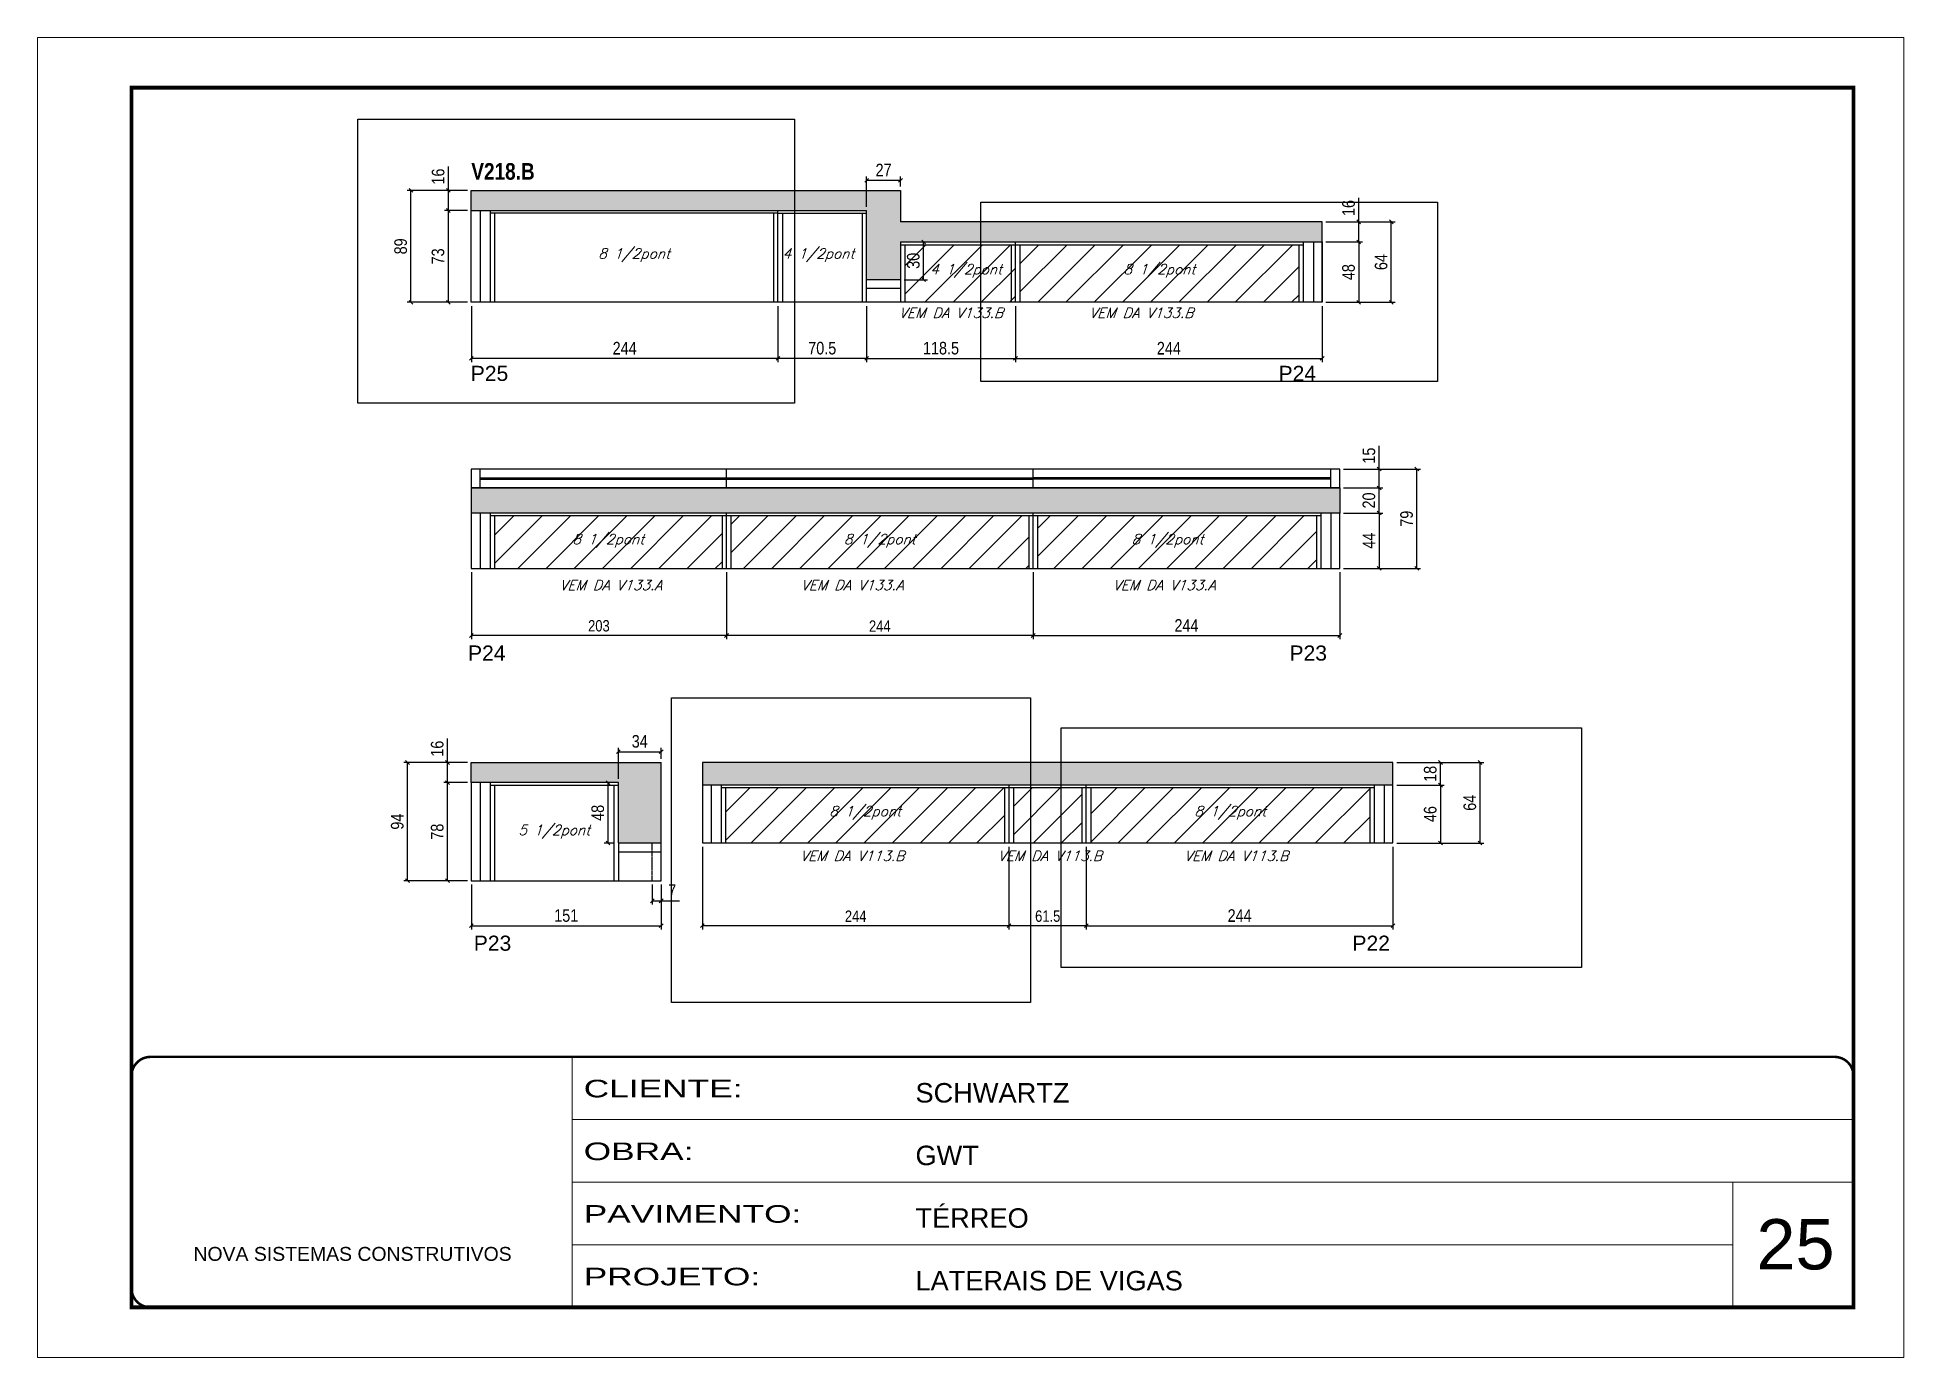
# Model space of a CAD drawing. Extents: x 2603 to 22413, y 1253 to 30260.
# Drawn here: x 2603 to 4088, y 21928 to 22978 of the extents above; entities that cross this region are included whole.
import ezdxf

# ---------------------------------------------------------------- set-up
doc = ezdxf.new("R2010")
doc.units = 0
for name, pattern in [('CONTINUO', [0]), ('DASHED', [0.75, 0.5, -0.25]), ('HIDDEN', [0.375, 0.25, -0.125])]:
    doc.linetypes.add(name, pattern=pattern)
for name, color, linetype in [('5', 5, 'Continuous'), ('COTA', 241, 'Continuous'), ('NOMENCLATURA', 7, 'Continuous'), ('Painéis', 200, 'Continuous'), ('SARR_2.2x7', 40, 'Continuous'), ('SARR_3.5x7', 81, 'Continuous'), ('texto', 7, 'Continuous')]:
    doc.layers.add(name, color=color, linetype=linetype)
for name, color, linetype, lineweight in [('CARIMBO', 255, 'Continuous', 9), ('Folhas', 255, 'Continuous', 9), ('Hachura', 251, 'Continuous', 9), ('SARRAFO DE PRESSAO', 251, 'DASHED', 9)]:
    doc.layers.add(name, color=color, linetype=linetype, lineweight=lineweight)
doc.styles.add('ARIAL', font='arial.ttf')
doc.styles.add('COTA TECNICA', font='techl___.ttf', dxfattribs={"height": 10})
doc.styles.add('COTA TECNICA-50', font='techl___.ttf', dxfattribs={"height": 9})
doc.styles.add('Romans', font='romans.shx')
doc.styles.get("Standard").update_dxf_attribs({"font": 'arial.ttf'})
doc.styles.add('TECNICA', font='techb___.ttf', dxfattribs={"height": 10})
doc.styles.add('Tecnologia', font='')
doc.styles.get('Tecnologia').set_extended_font_data('Forgotten Futurist')
doc.dimstyles.new('COTA PAINEL-50', dxfattribs={"dimtxt": 9, "dimasz": 3, "dimexe": 3, "dimexo": 3, "dimgap": 3, "dimtad": 1, "dimdec": 1, "dimzin": 12, "dimdsep": 46, "dimtxsty": 'COTA TECNICA-50', "dimblk1": 'OBLIQUE', "dimblk2": 'OBLIQUE', "dimsah": 1, "dimcen": 0.9, "dimclrd": 4, "dimclre": 4, "dimclrt": 240, "dimadec": 1, "dimazin": 3, "dimtfac": 1, "dimtdec": 1, "dimtmove": 0, "dimatfit": 3, "dimfxl": 1, "dimtolj": 1, "dimtzin": 12, "dimarcsym": 0})
doc.dimstyles.new('PAINEL', dxfattribs={"dimtxt": 10, "dimasz": 3, "dimexe": 3, "dimexo": 3, "dimgap": 3, "dimtad": 1, "dimdec": 1, "dimzin": 12, "dimdsep": 46, "dimtxsty": 'COTA TECNICA', "dimblk1": 'OBLIQUE', "dimblk2": 'OBLIQUE', "dimsah": 1, "dimcen": 0.9, "dimclrd": 4, "dimclre": 4, "dimclrt": 240, "dimadec": 1, "dimazin": 3, "dimtfac": 1, "dimtdec": 1, "dimtmove": 0, "dimatfit": 3, "dimfxl": 1, "dimtolj": 1, "dimtzin": 12, "dimarcsym": 0})
pattern_1 = [(45, (-126418.031, -5371.03), (-11.2253202, 11.2253202), [])]

msp = doc.modelspace()

# ---------------------------------------------------------------- texts
at = {"layer": '5', "linetype": 'Continuous'}
for s, rotation, p in [('P25', 0.00004, (2947.84, 22704.49)), ('P24', 0.00004, (3590.61, 22704.49)), ('P24', 359.99996, (2945.68, 22482.08)), ('P23', 359.99996, (3599.28, 22482.08)), ('P23', 359.99996, (2950.24, 22251.34)), ('P22', 359.99996, (3649.35, 22251.34))]:
    msp.add_text(s, height=12, rotation=rotation, dxfattribs=at).set_placement(p)
at = {"layer": 'CARIMBO', "style": 'ARIAL'}
msp.add_text('25', height=40, dxfattribs=at).set_placement((3970.83, 21997.87))
at = {"layer": 'NOMENCLATURA', "style": 'TECNICA'}
msp.add_text('V218.B', height=13.2, dxfattribs=at).set_placement((2948.28, 22864.52))
at = {"layer": 'texto', "color": 2, "char_height": 8, "attachment_point": 5, "style": 'Romans'}
for s, insert in [('{\\Q19;\\C256;8 1/2pont}', (3077.78, 22804.5)), ('{\\Q19;\\C256;4 1/2pont}', (3224.53, 22804.5)), ('{\\Q19;\\C256;4 1/2pont}', (3342.03, 22792)), ('{\\Q19;\\C256;8 1/2pont}', (3495.78, 22792)), ('{\\Q19;\\C256;VEM DA V133.B}', (3329.98, 22758.6)), ('{\\Q19;\\C256;VEM DA V133.B}', (3481.38, 22758.6)), ('{\\Q19;\\C256;8 1/2pont}', (3057.28, 22577.38)), ('{\\Q19;\\C256;8 1/2pont}', (3273.28, 22577.38)), ('{\\Q19;\\C256;8 1/2pont}', (3502.28, 22577.38)), ('{\\Q19;\\C256;VEM DA V133.A}', (3059.28, 22542.16)), ('{\\Q19;\\C256;VEM DA V133.A}', (3251.38, 22542.16)), ('{\\Q19;\\C256;VEM DA V133.A}', (3499.59, 22542.16)), ('{\\Q19;\\C256;8 1/2pont}', (3261.62, 22361.03)), ('{\\Q19;\\C256;8 1/2pont}', (3552.12, 22361.03)), ('{\\Q19;\\C256;5 1/2pont}', (3014.28, 22346.03)), ('{\\Q19;\\C256;VEM DA V113.B}', (3251.38, 22326.74)), ('{\\Q19;\\C256;VEM DA V113.B}', (3408.63, 22326.74)), ('{\\Q19;\\C256;VEM DA V113.B}', (3556.88, 22326.74))]:
    msp.add_mtext(s, dxfattribs=dict(at, insert=insert))

# ---------------------------------------------------------------- blocks, each defined once
blk = doc.blocks.new('9999999999')
at = {"color": 30, "linetype": 'CONTINUO'}
for p, q in [((98564.6, 34230.2), (98564.6, 34429.4)), ((98564.6, 34379.6), (99584, 34379.6)), ((98564.6, 34329.8), (99488, 34329.8)), ((99584, 34329.8), (99488, 34329.8)), ((99488, 34329.8), (99488, 34230.2)), ((98564.6, 34280), (99488, 34280))]:
    blk.add_line(p, q, dxfattribs=at)
at = {"color": 30, "linetype": 'CONTINUO', "const_width": 2}
blk.add_lwpolyline([(99584, 34230.2), (99584, 34414.4, 0.414214), (99569, 34429.4), (98229, 34429.4, 0.414214), (98214, 34414.4), (98214, 34245.2, 0.414214), (98229, 34230.2), (99584, 34230.2)], format="xyb", dxfattribs=at)
at = {"layer": 'Folhas'}
blk.add_lwpolyline([(98139, 34190.2), (99624, 34190.2), (99624, 35240.2), (98139, 35240.2)], close=True, dxfattribs=at)
at = {"layer": 'Folhas', "color": 30, "const_width": 3}
blk.add_lwpolyline([(98214, 34230.2), (99584, 34230.2), (99584, 35200.2), (98214, 35200.2)], close=True, dxfattribs=at)
at = {"color": 7, "linetype": 'Continuous', "ltscale": 5, "style": 'ARIAL'}
for s, height, p in [('SCHWARTZ', 15.48, (98837.7, 34393.1)), ('GWT', 15.48, (98837.7, 34343.3)), ('TÉRREO', 15.48, (98837.7, 34293.5)), ('NOVA SISTEMAS CONSTRUTIVOS', 11.059, (98263.2, 34267.2)), ('LATERAIS DE VIGAS', 15.483, (98837.7, 34243.7))]:
    blk.add_text(s, height=height, dxfattribs=at).set_placement(p)
at = {"layer": 'Folhas', "color": 7, "style": 'Tecnologia', "width": 1.5}
for s, p in [('CLIENTE:', (98573.7, 34397.2)), ('OBRA:', (98573.7, 34347.3)), ('PAVIMENTO:', (98573.7, 34297.5)), ('PROJETO:', (98573.7, 34247.7))]:
    blk.add_text(s, height=14, dxfattribs=at).set_placement(p)
blk = doc.blocks.new('_Oblique')
at = {"color": 0, "linetype": 'ByBlock', "lineweight": -2}
blk.add_line((-0.5, -0.5), (0.5, 0.5), dxfattribs=at)
blk = doc.blocks.new('*D2650')
at = {"layer": 'COTA', "color": 4, "linetype": 'ByBlock', "lineweight": -2, "transparency": 16777216}
for p, q in [((3262.8, 22764), (3262.8, 22719.4)), ((3381.3, 22764), (3381.3, 22719.4)), ((3262.8, 22722.4), (3381.3, 22722.4))]:
    blk.add_line(p, q, dxfattribs=at)
at = {"layer": 'Defpoints', "color": 0, "linetype": 'ByBlock', "transparency": 16777216}
for p in [(3262.8, 22767), (3381.3, 22767), (3381.3, 22722.4)]:
    blk.add_point(p, dxfattribs=at)
at = {"layer": 'COTA', "color": 4, "linetype": 'ByBlock', "lineweight": -2, "transparency": 16777216, "xscale": 3, "yscale": 3, "zscale": 3, "rotation": 180}
blk.add_blockref('_Oblique', (3262.8, 22722.4), dxfattribs=at)
at = {"layer": 'COTA', "color": 4, "linetype": 'ByBlock', "lineweight": -2, "transparency": 16777216, "xscale": 3, "yscale": 3, "zscale": 3}
blk.add_blockref('_Oblique', (3381.3, 22722.4), dxfattribs=at)
at = {"layer": 'COTA', "color": 240, "linetype": 'ByBlock', "transparency": 16777216, "insert": (3322, 22730.5), "char_height": 10, "attachment_point": 5, "style": 'COTA TECNICA'}
blk.add_mtext('\\A1;118.5', dxfattribs=at)
blk = doc.blocks.new('*D2651')
at = {"layer": 'COTA', "color": 4, "linetype": 'ByBlock', "lineweight": -2, "transparency": 16777216}
for p, q in [((3381.3, 22764), (3381.3, 22719.4)), ((3625.3, 22764), (3625.3, 22719.4)), ((3381.3, 22722.4), (3625.3, 22722.4))]:
    blk.add_line(p, q, dxfattribs=at)
at = {"layer": 'Defpoints', "color": 0, "linetype": 'ByBlock', "transparency": 16777216}
for p in [(3381.3, 22767), (3625.3, 22767), (3625.3, 22722.4)]:
    blk.add_point(p, dxfattribs=at)
at = {"layer": 'COTA', "color": 4, "linetype": 'ByBlock', "lineweight": -2, "transparency": 16777216, "xscale": 3, "yscale": 3, "zscale": 3, "rotation": 180}
blk.add_blockref('_Oblique', (3381.3, 22722.4), dxfattribs=at)
at = {"layer": 'COTA', "color": 4, "linetype": 'ByBlock', "lineweight": -2, "transparency": 16777216, "xscale": 3, "yscale": 3, "zscale": 3}
blk.add_blockref('_Oblique', (3625.3, 22722.4), dxfattribs=at)
at = {"layer": 'COTA', "color": 240, "linetype": 'ByBlock', "transparency": 16777216, "insert": (3503.3, 22730.5), "char_height": 10, "attachment_point": 5, "style": 'COTA TECNICA'}
blk.add_mtext('\\A1;244', dxfattribs=at)
blk = doc.blocks.new('*D2652')
at = {"layer": 'COTA', "color": 4, "linetype": 'ByBlock', "lineweight": -2, "transparency": 16777216}
for p, q in [((3628.3, 22815), (3657.4, 22815)), ((3654.4, 22815), (3654.4, 22767)), ((3628.3, 22767), (3657.4, 22767))]:
    blk.add_line(p, q, dxfattribs=at)
at = {"layer": 'Defpoints', "color": 0, "linetype": 'ByBlock', "transparency": 16777216}
for p in [(3625.3, 22815), (3625.3, 22767), (3654.4, 22767)]:
    blk.add_point(p, dxfattribs=at)
at = {"layer": 'COTA', "color": 4, "linetype": 'ByBlock', "lineweight": -2, "transparency": 16777216, "xscale": 3, "yscale": 3, "zscale": 3}
for p, rotation in [((3654.4, 22815), 90), ((3654.4, 22767), 270)]:
    blk.add_blockref('_Oblique', p, dxfattribs=dict(at, rotation=rotation))
at = {"layer": 'COTA', "color": 240, "linetype": 'ByBlock', "transparency": 16777216, "insert": (3646.3, 22791), "char_height": 10, "attachment_point": 5, "rotation": 90, "style": 'COTA TECNICA'}
blk.add_mtext('\\A1;48', dxfattribs=at)
blk = doc.blocks.new('*D2653')
at = {"layer": 'COTA', "color": 4, "linetype": 'ByBlock', "lineweight": -2, "transparency": 16777216}
for p, q in [((3654.4, 22831), (3654.4, 22850)), ((3628.3, 22831), (3657.4, 22831)), ((3654.4, 22815), (3654.4, 22831)), ((3628.3, 22815), (3657.4, 22815))]:
    blk.add_line(p, q, dxfattribs=at)
at = {"layer": 'Defpoints', "color": 0, "linetype": 'ByBlock', "transparency": 16777216}
for p in [(3625.3, 22831), (3654.4, 22831), (3625.3, 22815)]:
    blk.add_point(p, dxfattribs=at)
at = {"layer": 'COTA', "color": 4, "linetype": 'ByBlock', "lineweight": -2, "transparency": 16777216, "xscale": 3, "yscale": 3, "zscale": 3}
for p, rotation in [((3654.4, 22831), 90), ((3654.4, 22815), 270)]:
    blk.add_blockref('_Oblique', p, dxfattribs=dict(at, rotation=rotation))
at = {"layer": 'COTA', "color": 240, "linetype": 'ByBlock', "transparency": 16777216, "insert": (3646.3, 22842), "char_height": 10, "attachment_point": 5, "rotation": 90, "style": 'COTA TECNICA'}
blk.add_mtext('\\A1;16', dxfattribs=at)
blk = doc.blocks.new('*D2654')
at = {"layer": 'COTA', "color": 4, "linetype": 'ByBlock', "lineweight": -2, "transparency": 16777216}
for p, q in [((3628.3, 22831), (3683.3, 22831)), ((3680.3, 22767), (3680.3, 22831)), ((3628.3, 22767), (3683.3, 22767))]:
    blk.add_line(p, q, dxfattribs=at)
at = {"layer": 'Defpoints', "color": 0, "linetype": 'ByBlock', "transparency": 16777216}
for p in [(3625.3, 22831), (3680.3, 22831), (3625.3, 22767)]:
    blk.add_point(p, dxfattribs=at)
at = {"layer": 'COTA', "color": 4, "linetype": 'ByBlock', "lineweight": -2, "transparency": 16777216, "xscale": 3, "yscale": 3, "zscale": 3}
for p, rotation in [((3680.3, 22831), 90), ((3680.3, 22767), 270)]:
    blk.add_blockref('_Oblique', p, dxfattribs=dict(at, rotation=rotation))
at = {"layer": 'COTA', "color": 240, "linetype": 'ByBlock', "transparency": 16777216, "insert": (3672.2, 22799), "char_height": 10, "attachment_point": 5, "rotation": 90, "style": 'COTA TECNICA'}
blk.add_mtext('\\A1;64', dxfattribs=at)
blk = doc.blocks.new('*D2655')
at = {"layer": 'COTA', "color": 4, "linetype": 'ByBlock', "lineweight": -2, "transparency": 16777216}
for p, q in [((3192.3, 22764), (3192.3, 22719.4)), ((3262.8, 22764), (3262.8, 22719.4)), ((3262.8, 22722.4), (3192.3, 22722.4))]:
    blk.add_line(p, q, dxfattribs=at)
at = {"layer": 'Defpoints', "color": 0, "linetype": 'ByBlock', "transparency": 16777216}
for p in [(3192.3, 22767), (3262.8, 22767), (3192.3, 22722.4)]:
    blk.add_point(p, dxfattribs=at)
at = {"layer": 'COTA', "color": 4, "linetype": 'ByBlock', "lineweight": -2, "transparency": 16777216, "xscale": 3, "yscale": 3, "zscale": 3, "rotation": 180}
blk.add_blockref('_Oblique', (3192.3, 22722.4), dxfattribs=at)
at = {"layer": 'COTA', "color": 4, "linetype": 'ByBlock', "lineweight": -2, "transparency": 16777216, "xscale": 3, "yscale": 3, "zscale": 3}
blk.add_blockref('_Oblique', (3262.8, 22722.4), dxfattribs=at)
at = {"layer": 'COTA', "color": 240, "linetype": 'ByBlock', "transparency": 16777216, "insert": (3227.5, 22730.5), "char_height": 10, "attachment_point": 5, "style": 'COTA TECNICA'}
blk.add_mtext('\\A1;70.5', dxfattribs=at)
blk = doc.blocks.new('*D2656')
at = {"layer": 'COTA', "color": 4, "linetype": 'ByBlock', "lineweight": -2, "transparency": 16777216}
for p, q in [((2948.3, 22764), (2948.3, 22719.4)), ((3192.3, 22764), (3192.3, 22719.4)), ((3192.3, 22722.4), (2948.3, 22722.4))]:
    blk.add_line(p, q, dxfattribs=at)
at = {"layer": 'Defpoints', "color": 0, "linetype": 'ByBlock', "transparency": 16777216}
for p in [(2948.3, 22767), (3192.3, 22767), (2948.3, 22722.4)]:
    blk.add_point(p, dxfattribs=at)
at = {"layer": 'COTA', "color": 4, "linetype": 'ByBlock', "lineweight": -2, "transparency": 16777216, "xscale": 3, "yscale": 3, "zscale": 3, "rotation": 180}
blk.add_blockref('_Oblique', (2948.3, 22722.4), dxfattribs=at)
at = {"layer": 'COTA', "color": 4, "linetype": 'ByBlock', "lineweight": -2, "transparency": 16777216, "xscale": 3, "yscale": 3, "zscale": 3}
blk.add_blockref('_Oblique', (3192.3, 22722.4), dxfattribs=at)
at = {"layer": 'COTA', "color": 240, "linetype": 'ByBlock', "transparency": 16777216, "insert": (3070.3, 22730.5), "char_height": 10, "attachment_point": 5, "style": 'COTA TECNICA'}
blk.add_mtext('\\A1;244', dxfattribs=at)
blk = doc.blocks.new('*D2657')
at = {"layer": 'COTA', "color": 4, "linetype": 'ByBlock', "lineweight": -2, "transparency": 16777216}
for p, q in [((2945.3, 22840), (2927, 22840)), ((2930, 22767), (2930, 22840)), ((2945.3, 22767), (2927, 22767))]:
    blk.add_line(p, q, dxfattribs=at)
at = {"layer": 'Defpoints', "color": 0, "linetype": 'ByBlock', "transparency": 16777216}
for p in [(2930, 22840), (2948.3, 22840), (2948.3, 22767)]:
    blk.add_point(p, dxfattribs=at)
at = {"layer": 'COTA', "color": 4, "linetype": 'ByBlock', "lineweight": -2, "transparency": 16777216, "xscale": 3, "yscale": 3, "zscale": 3}
for p, rotation in [((2930, 22840), 90), ((2930, 22767), 270)]:
    blk.add_blockref('_Oblique', p, dxfattribs=dict(at, rotation=rotation))
at = {"layer": 'COTA', "color": 240, "linetype": 'ByBlock', "transparency": 16777216, "insert": (2921.8, 22803.5), "char_height": 10, "attachment_point": 5, "rotation": 90, "style": 'COTA TECNICA'}
blk.add_mtext('\\A1;73', dxfattribs=at)
blk = doc.blocks.new('*D2658')
at = {"layer": 'COTA', "color": 4, "linetype": 'ByBlock', "lineweight": -2, "transparency": 16777216}
for p, q in [((2930, 22856), (2930, 22875)), ((2945.3, 22856), (2927, 22856)), ((2930, 22840), (2930, 22856)), ((2945.3, 22840), (2927, 22840))]:
    blk.add_line(p, q, dxfattribs=at)
at = {"layer": 'Defpoints', "color": 0, "linetype": 'ByBlock', "transparency": 16777216}
for p in [(2930, 22856), (2948.3, 22856), (2948.3, 22840)]:
    blk.add_point(p, dxfattribs=at)
at = {"layer": 'COTA', "color": 4, "linetype": 'ByBlock', "lineweight": -2, "transparency": 16777216, "xscale": 3, "yscale": 3, "zscale": 3}
for p, rotation in [((2930, 22856), 90), ((2930, 22840), 270)]:
    blk.add_blockref('_Oblique', p, dxfattribs=dict(at, rotation=rotation))
at = {"layer": 'COTA', "color": 240, "linetype": 'ByBlock', "transparency": 16777216, "insert": (2921.9, 22867), "char_height": 10, "attachment_point": 5, "rotation": 90, "style": 'COTA TECNICA'}
blk.add_mtext('\\A1;16', dxfattribs=at)
blk = doc.blocks.new('*D2659')
at = {"layer": 'COTA', "color": 4, "linetype": 'ByBlock', "lineweight": -2, "transparency": 16777216}
for p, q in [((2945.3, 22856), (2897.2, 22856)), ((2900.2, 22767), (2900.2, 22856)), ((2945.3, 22767), (2897.2, 22767))]:
    blk.add_line(p, q, dxfattribs=at)
at = {"layer": 'Defpoints', "color": 0, "linetype": 'ByBlock', "transparency": 16777216}
for p in [(2900.2, 22856), (2948.3, 22856), (2948.3, 22767)]:
    blk.add_point(p, dxfattribs=at)
at = {"layer": 'COTA', "color": 4, "linetype": 'ByBlock', "lineweight": -2, "transparency": 16777216, "xscale": 3, "yscale": 3, "zscale": 3}
for p, rotation in [((2900.2, 22856), 90), ((2900.2, 22767), 270)]:
    blk.add_blockref('_Oblique', p, dxfattribs=dict(at, rotation=rotation))
at = {"layer": 'COTA', "color": 240, "linetype": 'ByBlock', "transparency": 16777216, "insert": (2892.1, 22811.5), "char_height": 10, "attachment_point": 5, "rotation": 90, "style": 'COTA TECNICA'}
blk.add_mtext('\\A1;89', dxfattribs=at)
blk = doc.blocks.new('*D2660')
at = {"layer": 'COTA', "color": 4, "linetype": 'ByBlock', "lineweight": -2, "transparency": 16777216}
for p, q in [((3292.8, 22815), (3311.2, 22815)), ((3308.2, 22785), (3308.2, 22815)), ((3292.8, 22785), (3311.2, 22785))]:
    blk.add_line(p, q, dxfattribs=at)
at = {"layer": 'Defpoints', "color": 0, "linetype": 'ByBlock', "transparency": 16777216}
for p in [(3289.8, 22815), (3308.2, 22815), (3289.8, 22785)]:
    blk.add_point(p, dxfattribs=at)
at = {"layer": 'COTA', "color": 4, "linetype": 'ByBlock', "lineweight": -2, "transparency": 16777216, "xscale": 3, "yscale": 3, "zscale": 3}
for p, rotation in [((3308.2, 22815), 90), ((3308.2, 22785), 270)]:
    blk.add_blockref('_Oblique', p, dxfattribs=dict(at, rotation=rotation))
at = {"layer": 'COTA', "color": 240, "linetype": 'ByBlock', "transparency": 16777216, "insert": (3300, 22800), "char_height": 10, "attachment_point": 5, "rotation": 90, "style": 'COTA TECNICA'}
blk.add_mtext('\\A1;30', dxfattribs=at)
blk = doc.blocks.new('*D2661')
at = {"layer": 'COTA', "color": 4, "linetype": 'ByBlock', "lineweight": -2, "transparency": 16777216}
for p, q in [((3262.8, 22843), (3262.8, 22867.1)), ((3262.8, 22864.1), (3289.8, 22864.1)), ((3289.8, 22859), (3289.8, 22867.1))]:
    blk.add_line(p, q, dxfattribs=at)
at = {"layer": 'Defpoints', "color": 0, "linetype": 'ByBlock', "transparency": 16777216}
for p in [(3289.8, 22864.1), (3289.8, 22856), (3262.8, 22840)]:
    blk.add_point(p, dxfattribs=at)
at = {"layer": 'COTA', "color": 4, "linetype": 'ByBlock', "lineweight": -2, "transparency": 16777216, "xscale": 3, "yscale": 3, "zscale": 3, "rotation": 180}
blk.add_blockref('_Oblique', (3262.8, 22864.1), dxfattribs=at)
at = {"layer": 'COTA', "color": 4, "linetype": 'ByBlock', "lineweight": -2, "transparency": 16777216, "xscale": 3, "yscale": 3, "zscale": 3}
blk.add_blockref('_Oblique', (3289.8, 22864.1), dxfattribs=at)
at = {"layer": 'COTA', "color": 240, "linetype": 'ByBlock', "transparency": 16777216, "insert": (3276.3, 22872.2), "char_height": 10, "attachment_point": 5, "style": 'COTA TECNICA'}
blk.add_mtext('\\A1;27', dxfattribs=at)
blk = doc.blocks.new('*D480')
at = {"layer": 'COTA', "color": 4, "linetype": 'ByBlock', "lineweight": -2, "transparency": 16777216}
for p, q in [((3151.3, 22552.4), (3151.3, 22499)), ((3395.3, 22552.4), (3395.3, 22499)), ((3395.3, 22502), (3151.3, 22502))]:
    blk.add_line(p, q, dxfattribs=at)
at = {"layer": 'Defpoints', "color": 0, "linetype": 'ByBlock', "transparency": 16777216}
for p in [(3151.3, 22555.4), (3395.3, 22555.4), (3151.3, 22502)]:
    blk.add_point(p, dxfattribs=at)
at = {"layer": 'COTA', "color": 4, "linetype": 'ByBlock', "lineweight": -2, "transparency": 16777216, "xscale": 3, "yscale": 3, "zscale": 3, "rotation": 180}
blk.add_blockref('_Oblique', (3151.3, 22502), dxfattribs=at)
at = {"layer": 'COTA', "color": 4, "linetype": 'ByBlock', "lineweight": -2, "transparency": 16777216, "xscale": 3, "yscale": 3, "zscale": 3}
blk.add_blockref('_Oblique', (3395.3, 22502), dxfattribs=at)
at = {"layer": 'COTA', "color": 240, "linetype": 'ByBlock', "transparency": 16777216, "insert": (3273.3, 22509.5), "char_height": 9, "attachment_point": 5, "style": 'COTA TECNICA-50'}
blk.add_mtext('\\A1;244', dxfattribs=at)
blk = doc.blocks.new('*D2591')
at = {"layer": 'COTA', "color": 4, "linetype": 'ByBlock', "lineweight": -2, "transparency": 16777216}
for p, q in [((2948.3, 22552.4), (2948.3, 22499)), ((3151.3, 22552.4), (3151.3, 22499)), ((3151.3, 22502), (2948.3, 22502))]:
    blk.add_line(p, q, dxfattribs=at)
at = {"layer": 'Defpoints', "color": 0, "linetype": 'ByBlock', "transparency": 16777216}
for p in [(2948.3, 22555.4), (3151.3, 22555.4), (2948.3, 22502)]:
    blk.add_point(p, dxfattribs=at)
at = {"layer": 'COTA', "color": 4, "linetype": 'ByBlock', "lineweight": -2, "transparency": 16777216, "xscale": 3, "yscale": 3, "zscale": 3, "rotation": 180}
blk.add_blockref('_Oblique', (2948.3, 22502), dxfattribs=at)
at = {"layer": 'COTA', "color": 4, "linetype": 'ByBlock', "lineweight": -2, "transparency": 16777216, "xscale": 3, "yscale": 3, "zscale": 3}
blk.add_blockref('_Oblique', (3151.3, 22502), dxfattribs=at)
at = {"layer": 'COTA', "color": 240, "linetype": 'ByBlock', "transparency": 16777216, "insert": (3049.8, 22509.7), "char_height": 9, "attachment_point": 5, "style": 'COTA TECNICA-50'}
blk.add_mtext('\\A1;203', dxfattribs=at)
blk = doc.blocks.new('*D2592')
at = {"layer": 'COTA', "color": 4, "linetype": 'ByBlock', "lineweight": -2, "transparency": 16777216}
for p, q in [((3395.3, 22552.4), (3395.3, 22499)), ((3639.3, 22552.4), (3639.3, 22499)), ((3395.3, 22502), (3639.3, 22502))]:
    blk.add_line(p, q, dxfattribs=at)
at = {"layer": 'Defpoints', "color": 0, "linetype": 'ByBlock', "transparency": 16777216}
for p in [(3395.3, 22555.4), (3639.3, 22555.4), (3639.3, 22502)]:
    blk.add_point(p, dxfattribs=at)
at = {"layer": 'COTA', "color": 4, "linetype": 'ByBlock', "lineweight": -2, "transparency": 16777216, "xscale": 3, "yscale": 3, "zscale": 3, "rotation": 180}
blk.add_blockref('_Oblique', (3395.3, 22502), dxfattribs=at)
at = {"layer": 'COTA', "color": 4, "linetype": 'ByBlock', "lineweight": -2, "transparency": 16777216, "xscale": 3, "yscale": 3, "zscale": 3}
blk.add_blockref('_Oblique', (3639.3, 22502), dxfattribs=at)
at = {"layer": 'COTA', "color": 240, "linetype": 'ByBlock', "transparency": 16777216, "insert": (3517.3, 22510), "char_height": 10, "attachment_point": 5, "style": 'COTA TECNICA'}
blk.add_mtext('\\A1;244', dxfattribs=at)
blk = doc.blocks.new('*D2593')
at = {"layer": 'COTA', "color": 4, "linetype": 'ByBlock', "lineweight": -2, "transparency": 16777216}
for p, q in [((3642.3, 22599.4), (3673.6, 22599.4)), ((3670.6, 22599.4), (3670.6, 22555.4)), ((3642.3, 22555.4), (3673.6, 22555.4))]:
    blk.add_line(p, q, dxfattribs=at)
at = {"layer": 'Defpoints', "color": 0, "linetype": 'ByBlock', "transparency": 16777216}
for p in [(3639.3, 22599.4), (3639.3, 22555.4), (3670.6, 22555.4)]:
    blk.add_point(p, dxfattribs=at)
at = {"layer": 'COTA', "color": 4, "linetype": 'ByBlock', "lineweight": -2, "transparency": 16777216, "xscale": 3, "yscale": 3, "zscale": 3}
for p, rotation in [((3670.6, 22599.4), 90), ((3670.6, 22555.4), 270)]:
    blk.add_blockref('_Oblique', p, dxfattribs=dict(at, rotation=rotation))
at = {"layer": 'COTA', "color": 240, "linetype": 'ByBlock', "transparency": 16777216, "insert": (3662.5, 22577.4), "char_height": 10, "attachment_point": 5, "rotation": 90, "style": 'COTA TECNICA'}
blk.add_mtext('\\A1;44', dxfattribs=at)
blk = doc.blocks.new('*D2594')
at = {"layer": 'COTA', "color": 4, "linetype": 'ByBlock', "lineweight": -2, "transparency": 16777216}
for p, q in [((3642.3, 22619.4), (3673.6, 22619.4)), ((3670.6, 22599.4), (3670.6, 22619.4)), ((3642.3, 22599.4), (3673.6, 22599.4))]:
    blk.add_line(p, q, dxfattribs=at)
at = {"layer": 'Defpoints', "color": 0, "linetype": 'ByBlock', "transparency": 16777216}
for p in [(3639.3, 22619.4), (3670.6, 22619.4), (3639.3, 22599.4)]:
    blk.add_point(p, dxfattribs=at)
at = {"layer": 'COTA', "color": 4, "linetype": 'ByBlock', "lineweight": -2, "transparency": 16777216, "xscale": 3, "yscale": 3, "zscale": 3}
for p, rotation in [((3670.6, 22619.4), 90), ((3670.6, 22599.4), 270)]:
    blk.add_blockref('_Oblique', p, dxfattribs=dict(at, rotation=rotation))
at = {"layer": 'COTA', "color": 240, "linetype": 'ByBlock', "transparency": 16777216, "insert": (3662.5, 22609.4), "char_height": 10, "attachment_point": 5, "rotation": 90, "style": 'COTA TECNICA'}
blk.add_mtext('\\A1;20', dxfattribs=at)
blk = doc.blocks.new('*D2595')
at = {"layer": 'COTA', "color": 4, "linetype": 'ByBlock', "lineweight": -2, "transparency": 16777216}
for p, q in [((3642.3, 22634.4), (3703.6, 22634.4)), ((3700.6, 22555.4), (3700.6, 22634.4)), ((3642.3, 22555.4), (3703.6, 22555.4))]:
    blk.add_line(p, q, dxfattribs=at)
at = {"layer": 'Defpoints', "color": 0, "linetype": 'ByBlock', "transparency": 16777216}
for p in [(3639.3, 22634.4), (3700.6, 22634.4), (3639.3, 22555.4)]:
    blk.add_point(p, dxfattribs=at)
at = {"layer": 'COTA', "color": 4, "linetype": 'ByBlock', "lineweight": -2, "transparency": 16777216, "xscale": 3, "yscale": 3, "zscale": 3}
for p, rotation in [((3700.6, 22634.4), 90), ((3700.6, 22555.4), 270)]:
    blk.add_blockref('_Oblique', p, dxfattribs=dict(at, rotation=rotation))
at = {"layer": 'COTA', "color": 240, "linetype": 'ByBlock', "transparency": 16777216, "insert": (3692.5, 22594.9), "char_height": 10, "attachment_point": 5, "rotation": 90, "style": 'COTA TECNICA'}
blk.add_mtext('\\A1;79', dxfattribs=at)
blk = doc.blocks.new('*D2596')
at = {"layer": 'COTA', "color": 4, "linetype": 'ByBlock', "lineweight": -2, "transparency": 16777216}
for p, q in [((3670.6, 22634.4), (3670.6, 22652.8)), ((3642.3, 22634.4), (3673.6, 22634.4)), ((3670.6, 22619.4), (3670.6, 22634.4)), ((3642.3, 22619.4), (3673.6, 22619.4))]:
    blk.add_line(p, q, dxfattribs=at)
at = {"layer": 'Defpoints', "color": 0, "linetype": 'ByBlock', "transparency": 16777216}
for p in [(3639.3, 22634.4), (3670.6, 22634.4), (3639.3, 22619.4)]:
    blk.add_point(p, dxfattribs=at)
at = {"layer": 'COTA', "color": 4, "linetype": 'ByBlock', "lineweight": -2, "transparency": 16777216, "xscale": 3, "yscale": 3, "zscale": 3}
for p, rotation in [((3670.6, 22634.4), 90), ((3670.6, 22619.4), 270)]:
    blk.add_blockref('_Oblique', p, dxfattribs=dict(at, rotation=rotation))
at = {"layer": 'COTA', "color": 240, "linetype": 'ByBlock', "transparency": 16777216, "insert": (3662.5, 22645.1), "char_height": 10, "attachment_point": 5, "rotation": 90, "style": 'COTA TECNICA'}
blk.add_mtext('\\A1;15', dxfattribs=at)
blk = doc.blocks.new('*D2597')
at = {"layer": 'COTA', "color": 4, "linetype": 'ByBlock', "lineweight": -2, "transparency": 16777216}
for p, q in [((2948.3, 22304), (2948.3, 22268.2)), ((3099.3, 22304), (3099.3, 22268.2)), ((2948.3, 22271.2), (3099.3, 22271.2))]:
    blk.add_line(p, q, dxfattribs=at)
at = {"layer": 'Defpoints', "color": 0, "linetype": 'ByBlock', "transparency": 16777216}
for p in [(2948.3, 22307), (3099.3, 22307), (3099.3, 22271.2)]:
    blk.add_point(p, dxfattribs=at)
at = {"layer": 'COTA', "color": 4, "linetype": 'ByBlock', "lineweight": -2, "transparency": 16777216, "xscale": 3, "yscale": 3, "zscale": 3, "rotation": 180}
blk.add_blockref('_Oblique', (2948.3, 22271.2), dxfattribs=at)
at = {"layer": 'COTA', "color": 4, "linetype": 'ByBlock', "lineweight": -2, "transparency": 16777216, "xscale": 3, "yscale": 3, "zscale": 3}
blk.add_blockref('_Oblique', (3099.3, 22271.2), dxfattribs=at)
at = {"layer": 'COTA', "color": 240, "linetype": 'ByBlock', "transparency": 16777216, "insert": (3023.8, 22279.3), "char_height": 10, "attachment_point": 5, "style": 'COTA TECNICA'}
blk.add_mtext('\\A1;151', dxfattribs=at)
blk = doc.blocks.new('*D2598')
at = {"layer": 'COTA', "color": 4, "linetype": 'ByBlock', "lineweight": -2, "transparency": 16777216}
for p, q in [((2945.3, 22401), (2894.5, 22401)), ((2897.5, 22307), (2897.5, 22401)), ((2945.3, 22307), (2894.5, 22307))]:
    blk.add_line(p, q, dxfattribs=at)
at = {"layer": 'Defpoints', "color": 0, "linetype": 'ByBlock', "transparency": 16777216}
for p in [(2897.5, 22401), (2948.3, 22401), (2948.3, 22307)]:
    blk.add_point(p, dxfattribs=at)
at = {"layer": 'COTA', "color": 4, "linetype": 'ByBlock', "lineweight": -2, "transparency": 16777216, "xscale": 3, "yscale": 3, "zscale": 3}
for p, rotation in [((2897.5, 22401), 90), ((2897.5, 22307), 270)]:
    blk.add_blockref('_Oblique', p, dxfattribs=dict(at, rotation=rotation))
at = {"layer": 'COTA', "color": 240, "linetype": 'ByBlock', "transparency": 16777216, "insert": (2889.4, 22354), "char_height": 10, "attachment_point": 5, "rotation": 90, "style": 'COTA TECNICA'}
blk.add_mtext('\\A1;94', dxfattribs=at)
blk = doc.blocks.new('*D2599')
at = {"layer": 'COTA', "color": 4, "linetype": 'ByBlock', "lineweight": -2, "transparency": 16777216}
for p, q in [((2945.3, 22385), (2926.3, 22385)), ((2929.3, 22307), (2929.3, 22385)), ((2945.3, 22307), (2926.3, 22307))]:
    blk.add_line(p, q, dxfattribs=at)
at = {"layer": 'Defpoints', "color": 0, "linetype": 'ByBlock', "transparency": 16777216}
for p in [(2929.3, 22385), (2948.3, 22385), (2948.3, 22307)]:
    blk.add_point(p, dxfattribs=at)
at = {"layer": 'COTA', "color": 4, "linetype": 'ByBlock', "lineweight": -2, "transparency": 16777216, "xscale": 3, "yscale": 3, "zscale": 3}
for p, rotation in [((2929.3, 22385), 90), ((2929.3, 22307), 270)]:
    blk.add_blockref('_Oblique', p, dxfattribs=dict(at, rotation=rotation))
at = {"layer": 'COTA', "color": 240, "linetype": 'ByBlock', "transparency": 16777216, "insert": (2921.2, 22346), "char_height": 10, "attachment_point": 5, "rotation": 90, "style": 'COTA TECNICA'}
blk.add_mtext('\\A1;78', dxfattribs=at)
blk = doc.blocks.new('*D2600')
at = {"layer": 'COTA', "color": 4, "linetype": 'ByBlock', "lineweight": -2, "transparency": 16777216}
for p, q in [((2929.3, 22401), (2929.3, 22420)), ((2945.3, 22401), (2926.3, 22401)), ((2929.3, 22385), (2929.3, 22401)), ((2945.3, 22385), (2926.3, 22385))]:
    blk.add_line(p, q, dxfattribs=at)
at = {"layer": 'Defpoints', "color": 0, "linetype": 'ByBlock', "transparency": 16777216}
for p in [(2929.3, 22401), (2948.3, 22401), (2948.3, 22385)]:
    blk.add_point(p, dxfattribs=at)
at = {"layer": 'COTA', "color": 4, "linetype": 'ByBlock', "lineweight": -2, "transparency": 16777216, "xscale": 3, "yscale": 3, "zscale": 3}
for p, rotation in [((2929.3, 22401), 90), ((2929.3, 22385), 270)]:
    blk.add_blockref('_Oblique', p, dxfattribs=dict(at, rotation=rotation))
at = {"layer": 'COTA', "color": 240, "linetype": 'ByBlock', "transparency": 16777216, "insert": (2921.2, 22412), "char_height": 10, "attachment_point": 5, "rotation": 90, "style": 'COTA TECNICA'}
blk.add_mtext('\\A1;16', dxfattribs=at)
blk = doc.blocks.new('*D481')
at = {"layer": 'COTA', "color": 4, "linetype": 'ByBlock', "lineweight": -2, "transparency": 16777216}
for p, q in [((3376.1, 22334), (3376.1, 22268.2)), ((3437.6, 22334), (3437.6, 22268.2)), ((3437.6, 22271.2), (3376.1, 22271.2))]:
    blk.add_line(p, q, dxfattribs=at)
at = {"layer": 'Defpoints', "color": 0, "linetype": 'ByBlock', "transparency": 16777216}
for p in [(3376.1, 22337), (3437.6, 22337), (3376.1, 22271.2)]:
    blk.add_point(p, dxfattribs=at)
at = {"layer": 'COTA', "color": 4, "linetype": 'ByBlock', "lineweight": -2, "transparency": 16777216, "xscale": 3, "yscale": 3, "zscale": 3, "rotation": 180}
blk.add_blockref('_Oblique', (3376.1, 22271.2), dxfattribs=at)
at = {"layer": 'COTA', "color": 4, "linetype": 'ByBlock', "lineweight": -2, "transparency": 16777216, "xscale": 3, "yscale": 3, "zscale": 3}
blk.add_blockref('_Oblique', (3437.6, 22271.2), dxfattribs=at)
at = {"layer": 'COTA', "color": 240, "linetype": 'ByBlock', "transparency": 16777216, "insert": (3406.9, 22278.8), "char_height": 9, "attachment_point": 5, "style": 'COTA TECNICA-50'}
blk.add_mtext('\\A1;61.5', dxfattribs=at)
blk = doc.blocks.new('*D2601')
at = {"layer": 'COTA', "color": 4, "linetype": 'ByBlock', "lineweight": -2, "transparency": 16777216}
for p, q in [((3132.1, 22334), (3132.1, 22268.2)), ((3376.1, 22334), (3376.1, 22268.2)), ((3376.1, 22271.2), (3132.1, 22271.2))]:
    blk.add_line(p, q, dxfattribs=at)
at = {"layer": 'Defpoints', "color": 0, "linetype": 'ByBlock', "transparency": 16777216}
for p in [(3132.1, 22337), (3376.1, 22337), (3132.1, 22271.2)]:
    blk.add_point(p, dxfattribs=at)
at = {"layer": 'COTA', "color": 4, "linetype": 'ByBlock', "lineweight": -2, "transparency": 16777216, "xscale": 3, "yscale": 3, "zscale": 3, "rotation": 180}
blk.add_blockref('_Oblique', (3132.1, 22271.2), dxfattribs=at)
at = {"layer": 'COTA', "color": 4, "linetype": 'ByBlock', "lineweight": -2, "transparency": 16777216, "xscale": 3, "yscale": 3, "zscale": 3}
blk.add_blockref('_Oblique', (3376.1, 22271.2), dxfattribs=at)
at = {"layer": 'COTA', "color": 240, "linetype": 'ByBlock', "transparency": 16777216, "insert": (3254.1, 22278.8), "char_height": 9, "attachment_point": 5, "style": 'COTA TECNICA-50'}
blk.add_mtext('\\A1;244', dxfattribs=at)
blk = doc.blocks.new('*D2602')
at = {"layer": 'COTA', "color": 4, "linetype": 'ByBlock', "lineweight": -2, "transparency": 16777216}
for p, q in [((3437.6, 22334), (3437.6, 22268.2)), ((3681.6, 22334), (3681.6, 22268.2)), ((3437.6, 22271.2), (3681.6, 22271.2))]:
    blk.add_line(p, q, dxfattribs=at)
at = {"layer": 'Defpoints', "color": 0, "linetype": 'ByBlock', "transparency": 16777216}
for p in [(3437.6, 22337), (3681.6, 22337), (3681.6, 22271.2)]:
    blk.add_point(p, dxfattribs=at)
at = {"layer": 'COTA', "color": 4, "linetype": 'ByBlock', "lineweight": -2, "transparency": 16777216, "xscale": 3, "yscale": 3, "zscale": 3, "rotation": 180}
blk.add_blockref('_Oblique', (3437.6, 22271.2), dxfattribs=at)
at = {"layer": 'COTA', "color": 4, "linetype": 'ByBlock', "lineweight": -2, "transparency": 16777216, "xscale": 3, "yscale": 3, "zscale": 3}
blk.add_blockref('_Oblique', (3681.6, 22271.2), dxfattribs=at)
at = {"layer": 'COTA', "color": 240, "linetype": 'ByBlock', "transparency": 16777216, "insert": (3559.6, 22279.3), "char_height": 10, "attachment_point": 5, "style": 'COTA TECNICA'}
blk.add_mtext('\\A1;244', dxfattribs=at)
blk = doc.blocks.new('*D2603')
at = {"layer": 'COTA', "color": 4, "linetype": 'ByBlock', "lineweight": -2, "transparency": 16777216}
for p, q in [((3684.6, 22383), (3722.4, 22383)), ((3719.4, 22383), (3719.4, 22337)), ((3684.6, 22337), (3722.4, 22337))]:
    blk.add_line(p, q, dxfattribs=at)
at = {"layer": 'Defpoints', "color": 0, "linetype": 'ByBlock', "transparency": 16777216}
for p in [(3681.6, 22383), (3681.6, 22337), (3719.4, 22337)]:
    blk.add_point(p, dxfattribs=at)
at = {"layer": 'COTA', "color": 4, "linetype": 'ByBlock', "lineweight": -2, "transparency": 16777216, "xscale": 3, "yscale": 3, "zscale": 3}
for p, rotation in [((3719.4, 22383), 90), ((3719.4, 22337), 270)]:
    blk.add_blockref('_Oblique', p, dxfattribs=dict(at, rotation=rotation))
at = {"layer": 'COTA', "color": 240, "linetype": 'ByBlock', "transparency": 16777216, "insert": (3711.3, 22360), "char_height": 10, "attachment_point": 5, "rotation": 90, "style": 'COTA TECNICA'}
blk.add_mtext('\\A1;46', dxfattribs=at)
blk = doc.blocks.new('*D2615')
at = {"layer": 'COTA', "color": 4, "linetype": 'ByBlock', "lineweight": -2, "transparency": 16777216}
for p, q in [((3684.6, 22401), (3722.4, 22401)), ((3719.4, 22383), (3719.4, 22401)), ((3684.6, 22383), (3722.4, 22383))]:
    blk.add_line(p, q, dxfattribs=at)
at = {"layer": 'Defpoints', "color": 0, "linetype": 'ByBlock', "transparency": 16777216}
for p in [(3681.6, 22401), (3719.4, 22401), (3681.6, 22383)]:
    blk.add_point(p, dxfattribs=at)
at = {"layer": 'COTA', "color": 4, "linetype": 'ByBlock', "lineweight": -2, "transparency": 16777216, "xscale": 3, "yscale": 3, "zscale": 3}
for p, rotation in [((3719.4, 22401), 90), ((3719.4, 22383), 270)]:
    blk.add_blockref('_Oblique', p, dxfattribs=dict(at, rotation=rotation))
at = {"layer": 'COTA', "color": 240, "linetype": 'ByBlock', "transparency": 16777216, "insert": (3711.3, 22392), "char_height": 10, "attachment_point": 5, "rotation": 90, "style": 'COTA TECNICA'}
blk.add_mtext('\\A1;18', dxfattribs=at)
blk = doc.blocks.new('*D2616')
at = {"layer": 'COTA', "color": 4, "linetype": 'ByBlock', "lineweight": -2, "transparency": 16777216}
for p, q in [((3684.6, 22401), (3753.9, 22401)), ((3750.9, 22337), (3750.9, 22401)), ((3684.6, 22337), (3753.9, 22337))]:
    blk.add_line(p, q, dxfattribs=at)
at = {"layer": 'Defpoints', "color": 0, "linetype": 'ByBlock', "transparency": 16777216}
for p in [(3681.6, 22401), (3750.9, 22401), (3681.6, 22337)]:
    blk.add_point(p, dxfattribs=at)
at = {"layer": 'COTA', "color": 4, "linetype": 'ByBlock', "lineweight": -2, "transparency": 16777216, "xscale": 3, "yscale": 3, "zscale": 3}
for p, rotation in [((3750.9, 22401), 90), ((3750.9, 22337), 270)]:
    blk.add_blockref('_Oblique', p, dxfattribs=dict(at, rotation=rotation))
at = {"layer": 'COTA', "color": 240, "linetype": 'ByBlock', "transparency": 16777216, "insert": (3742.8, 22369), "char_height": 10, "attachment_point": 5, "rotation": 90, "style": 'COTA TECNICA'}
blk.add_mtext('\\A1;64', dxfattribs=at)
blk = doc.blocks.new('*D2617')
at = {"layer": 'COTA', "color": 4, "linetype": 'ByBlock', "lineweight": -2, "transparency": 16777216}
for p, q in [((3065.3, 22388), (3065.3, 22412.6)), ((3065.3, 22409.6), (3099.3, 22409.6)), ((3099.3, 22404), (3099.3, 22412.6))]:
    blk.add_line(p, q, dxfattribs=at)
at = {"layer": 'Defpoints', "color": 0, "linetype": 'ByBlock', "transparency": 16777216}
for p in [(3099.3, 22409.6), (3099.3, 22401), (3065.3, 22385)]:
    blk.add_point(p, dxfattribs=at)
at = {"layer": 'COTA', "color": 4, "linetype": 'ByBlock', "lineweight": -2, "transparency": 16777216, "xscale": 3, "yscale": 3, "zscale": 3, "rotation": 180}
blk.add_blockref('_Oblique', (3065.3, 22409.6), dxfattribs=at)
at = {"layer": 'COTA', "color": 4, "linetype": 'ByBlock', "lineweight": -2, "transparency": 16777216, "xscale": 3, "yscale": 3, "zscale": 3}
blk.add_blockref('_Oblique', (3099.3, 22409.6), dxfattribs=at)
at = {"layer": 'COTA', "color": 240, "linetype": 'ByBlock', "transparency": 16777216, "insert": (3082.3, 22417.8), "char_height": 10, "attachment_point": 5, "style": 'COTA TECNICA'}
blk.add_mtext('\\A1;34', dxfattribs=at)
blk = doc.blocks.new('*D2618')
at = {"layer": 'COTA', "color": 4, "linetype": 'ByBlock', "lineweight": -2, "transparency": 16777216}
for p, q in [((3062.3, 22385), (3054, 22385)), ((3057, 22385), (3057, 22337)), ((3062.3, 22337), (3054, 22337))]:
    blk.add_line(p, q, dxfattribs=at)
at = {"layer": 'Defpoints', "color": 0, "linetype": 'ByBlock', "transparency": 16777216}
for p in [(3065.3, 22385), (3057, 22337), (3065.3, 22337)]:
    blk.add_point(p, dxfattribs=at)
at = {"layer": 'COTA', "color": 4, "linetype": 'ByBlock', "lineweight": -2, "transparency": 16777216, "xscale": 3, "yscale": 3, "zscale": 3}
for p, rotation in [((3057, 22385), 90), ((3057, 22337), 270)]:
    blk.add_blockref('_Oblique', p, dxfattribs=dict(at, rotation=rotation))
at = {"layer": 'COTA', "color": 240, "linetype": 'ByBlock', "transparency": 16777216, "insert": (3048.9, 22361), "char_height": 10, "attachment_point": 5, "rotation": 90, "style": 'COTA TECNICA'}
blk.add_mtext('\\A1;48', dxfattribs=at)
blk = doc.blocks.new('*D2619')
at = {"layer": 'COTA', "color": 4, "linetype": 'ByBlock', "lineweight": -2, "transparency": 16777216}
for p, q in [((3092.3, 22304), (3092.3, 22288)), ((3092.3, 22291), (3099.3, 22291)), ((3099.3, 22304), (3099.3, 22288)), ((3099.3, 22291), (3114, 22291))]:
    blk.add_line(p, q, dxfattribs=at)
at = {"layer": 'Defpoints', "color": 0, "linetype": 'ByBlock', "transparency": 16777216}
for p in [(3092.3, 22307), (3099.3, 22307), (3099.3, 22291)]:
    blk.add_point(p, dxfattribs=at)
at = {"layer": 'COTA', "color": 4, "linetype": 'ByBlock', "lineweight": -2, "transparency": 16777216, "xscale": 3, "yscale": 3, "zscale": 3, "rotation": 180}
blk.add_blockref('_Oblique', (3092.3, 22291), dxfattribs=at)
at = {"layer": 'COTA', "color": 4, "linetype": 'ByBlock', "lineweight": -2, "transparency": 16777216, "xscale": 3, "yscale": 3, "zscale": 3}
blk.add_blockref('_Oblique', (3099.3, 22291), dxfattribs=at)
at = {"layer": 'COTA', "color": 240, "linetype": 'ByBlock', "transparency": 16777216, "insert": (3108.1, 22299.1), "char_height": 10, "attachment_point": 5, "style": 'COTA TECNICA'}
blk.add_mtext('\\A1;7', dxfattribs=at)

# ---------------------------------------------------------------- dimensions: what is measured, and where the dimension line sits
at = {"layer": 'COTA', "linetype": 'ByBlock'}
for base, p1, p2, angle, picture, middle in [((2930, 22856), (2948.28, 22840), (2948.28, 22856), 90, '*D2658', (2921.89, 22867)), ((3289.78, 22864.11), (3262.78, 22840), (3289.78, 22856), 180, '*D2661', (3276.28, 22872.18)), ((2900.18, 22856), (2948.28, 22767), (2948.28, 22856), 90, '*D2659', (2892.07, 22811.5)), ((2930, 22840), (2948.28, 22767), (2948.28, 22840), 90, '*D2657', (2921.78, 22803.5)), ((3654.39, 22831), (3625.28, 22815), (3625.28, 22831), 90, '*D2653', (3646.29, 22842)), ((3680.26, 22831), (3625.28, 22767), (3625.28, 22831), 90, '*D2654', (3672.16, 22799)), ((3308.17, 22815), (3289.78, 22785), (3289.78, 22815), 90, '*D2660', (3299.95, 22800)), ((3654.39, 22767), (3625.28, 22815), (3625.28, 22767), 90, '*D2652', (3646.3, 22791)), ((3192.28, 22722.39), (3262.78, 22767), (3192.28, 22767), 180, '*D2655', (3227.53, 22730.5)), ((3670.57, 22634.38), (3639.28, 22619.38), (3639.28, 22634.38), 90, '*D2596', (3662.46, 22645.07)), ((3700.62, 22634.38), (3639.28, 22555.38), (3639.28, 22634.38), 90, '*D2595', (3692.52, 22594.88)), ((3670.57, 22555.38), (3639.28, 22599.38), (3639.28, 22555.38), 90, '*D2593', (3662.5, 22577.38)), ((2929.34, 22401.03), (2948.28, 22385.03), (2948.28, 22401.03), 90, '*D2600', (2921.24, 22412.04)), ((2897.53, 22401.03), (2948.28, 22307.03), (2948.28, 22401.03), 90, '*D2598', (2889.42, 22354.03)), ((3719.43, 22401.03), (3681.62, 22383.03), (3681.62, 22401.03), 90, '*D2615', (3711.34, 22392.03)), ((3750.94, 22401.03), (3681.62, 22337.03), (3681.62, 22401.03), 90, '*D2616', (3742.84, 22369.03)), ((2929.34, 22385.03), (2948.28, 22307.03), (2948.28, 22385.03), 90, '*D2599', (2921.25, 22346.03)), ((3057.04, 22337.03), (3065.28, 22385.03), (3065.28, 22337.03), 90, '*D2618', (3048.94, 22361.03)), ((3719.43, 22337.03), (3681.62, 22383.03), (3681.62, 22337.03), 90, '*D2603', (3711.33, 22360.03))]:
    dim = msp.add_linear_dim(base=base, p1=p1, p2=p2, angle=angle, dimstyle='PAINEL', dxfattribs=at)
    dim.commit()
    dim.dimension.update_dxf_attribs({"geometry": picture, "text_midpoint": middle})
for base, p1, p2, dimstyle, override, picture, middle in [((2948.28, 22722.39), (3192.28, 22767), (2948.28, 22767), 'PAINEL', {"dimtmove": 1}, '*D2656', (3070.28, 22730.46)), ((2948.28, 22501.98), (3151.28, 22555.38), (2948.28, 22555.38), 'COTA PAINEL-50', {"dimarcsym": 1}, '*D2591', (3049.78, 22509.67)), ((3132.12, 22271.23), (3376.12, 22337.03), (3132.12, 22337.03), 'COTA PAINEL-50', {"dimarcsym": 1}, '*D2601', (3254.12, 22278.8))]:
    dim = msp.add_linear_dim(base=base, p1=p1, p2=p2, angle=180, dimstyle=dimstyle, override=override, dxfattribs=at)
    dim.commit()
    dim.dimension.update_dxf_attribs({"geometry": picture, "text_midpoint": middle})
for base, p1, p2, picture, middle in [((3381.28, 22722.39), (3262.78, 22767), (3381.28, 22767), '*D2650', (3322.03, 22730.52)), ((3639.28, 22501.98), (3395.28, 22555.38), (3639.28, 22555.38), '*D2592', (3517.28, 22510.05)), ((3099.28, 22409.62), (3065.28, 22385.03), (3099.28, 22401.03), '*D2617', (3082.28, 22417.84)), ((3681.62, 22271.23), (3437.62, 22337.03), (3681.62, 22337.03), '*D2602', (3559.62, 22279.31)), ((3099.28, 22271.23), (2948.28, 22307.03), (3099.28, 22307.03), '*D2597', (3023.78, 22279.34)), ((3099.28, 22291.05), (3092.28, 22307.03), (3099.28, 22307.03), '*D2619', (3108.15, 22299.12))]:
    dim = msp.add_linear_dim(base=base, p1=p1, p2=p2, dimstyle='PAINEL', dxfattribs=at)
    dim.commit()
    dim.dimension.update_dxf_attribs({"geometry": picture, "text_midpoint": middle})
for base, p1, p2, dimstyle, override, picture, middle in [((3625.28, 22722.39), (3381.28, 22767), (3625.28, 22767), 'PAINEL', {"dimtmove": 1}, '*D2651', (3503.28, 22730.46)), ((3151.28, 22501.98), (3395.28, 22555.38), (3151.28, 22555.38), 'COTA PAINEL-50', {"dimarcsym": 1}, '*D480', (3273.28, 22509.54)), ((3376.12, 22271.23), (3437.62, 22337.03), (3376.12, 22337.03), 'COTA PAINEL-50', {"dimarcsym": 1}, '*D481', (3406.87, 22278.83))]:
    dim = msp.add_linear_dim(base=base, p1=p1, p2=p2, dimstyle=dimstyle, override=override, dxfattribs=at)
    dim.commit()
    dim.dimension.update_dxf_attribs({"geometry": picture, "text_midpoint": middle})
dim = msp.add_linear_dim(base=(3670.57, 22619.38), p1=(3639.28, 22599.38), p2=(3639.28, 22619.38), angle=90, dimstyle='PAINEL', dxfattribs=at)
dim.commit()
dim.dimension.update_dxf_attribs({"geometry": '*D2594', "text_midpoint": (3670.57, 22609.38), "dimtype": 160})

# ---------------------------------------------------------------- hatches: boundary and pattern name
at = {"layer": 'COTA', "linetype": 'ByBlock'}
h = msp.add_hatch(dxfattribs=at)
h.set_pattern_fill('AR-CONC', color=256, scale=0.03)
h.set_pattern_definition([(50, (-131435.6035, -6059.016), (5.46554007, -0.47817257), [0.5715, -6.2865]), (355, (-131435.6035, -6059.016), (-1.05730264, 5.73170536), [0.4572, -5.02921753]), (100.4514447, (-131435.148, -6059.0557), (4.40823741, 5.25353256), [0.48570026, -5.34270734]), (46.1842, (-131435.6035, -6057.492), (8.13237123, -1.26126984), [0.85725, -9.42975]), (96.6355576, (-131434.926, -6057.597), (7.122124, 7.42278374), [0.7285507, -8.01406824]), (351.184151, (-131435.6035, -6057.492), (7.122124, 7.42278374), [0.685799, -7.54379196]), (21, (-131434.8415, -6057.873), (4.54843174, -3.06795595), [0.5715, -6.2865]), (326, (-131434.8415, -6057.873), (1.85406085, 5.52563898), [0.4572, -5.0292]), (71.451445, (-131434.4625, -6058.1285), (6.40249258, 2.45768307), [0.48570026, -5.34269813]), (37.5, (-131435.6035, -6059.0158), (0.092658098, 2.536651166), [0, -4.96824, 0, -5.1054, 0, -5.04825]), (7.5, (-131435.6035, -6059.0158), (2.004589875, 3.005417245), [0, -2.91084, 0, -4.85394, 0, -1.92405]), (327.5, (-131437.3027, -6059.0158), (4.067717855, -0.17186232), [0, -1.905, 0, -5.9436, 0, -7.8867]), (317.5, (-131438.0647, -6059.016), (4.44387544, 0.76279473), [0, -2.4765, 0, -3.94716, 0, -5.6007])])
h.paths.add_polyline_path([(3262.78, 22785), (3289.78, 22785), (3289.78, 22815), (3625.28, 22815), (3625.28, 22831), (3289.78, 22831), (3289.78, 22856), (2948.28, 22856), (2948.28, 22840), (3262.78, 22840)])
h = msp.add_hatch(dxfattribs=at)
h.set_pattern_fill('AR-CONC', color=256, scale=0.03)
h.set_pattern_definition([(50, (-129774.2905, -10036.5995), (5.46554007, -0.47817257), [0.5715, -6.2865]), (355, (-129774.2905, -10036.5995), (-1.05730264, 5.73170536), [0.4572, -5.02921753]), (100.4514447, (-129773.835, -10036.6393), (4.40823741, 5.25353256), [0.48570026, -5.34270734]), (46.1842, (-129774.2905, -10035.0755), (8.13237123, -1.26126984), [0.85725, -9.42975]), (96.6355576, (-129773.613, -10035.1806), (7.122124, 7.42278374), [0.7285507, -8.01406824]), (351.184151, (-129774.2905, -10035.0755), (7.122124, 7.42278374), [0.685799, -7.54379196]), (21, (-129773.5285, -10035.4565), (4.54843174, -3.06795595), [0.5715, -6.2865]), (326, (-129773.5285, -10035.4565), (1.85406085, 5.52563898), [0.4572, -5.0292]), (71.451445, (-129773.1494, -10035.712), (6.40249258, 2.45768307), [0.48570026, -5.34269813]), (37.5, (-129774.2905, -10036.5995), (0.092658098, 2.536651166), [0, -4.96824, 0, -5.1054, 0, -5.04825]), (7.5, (-129774.2905, -10036.5995), (2.004589875, 3.005417245), [0, -2.91084, 0, -4.85394, 0, -1.92405]), (327.5, (-129775.9897, -10036.5995), (4.067717855, -0.17186232), [0, -1.905, 0, -5.9436, 0, -7.8867]), (317.5, (-129776.7517, -10036.5995), (4.44387544, 0.76279473), [0, -2.4765, 0, -3.94716, 0, -5.6007])])
h.paths.add_polyline_path([(2948.28, 22619.38), (2948.28, 22599.38), (3639.28, 22599.38), (3639.28, 22619.38)])
h = msp.add_hatch(dxfattribs=at)
h.set_pattern_fill('AR-CONC', color=256, scale=0.03)
h.set_pattern_definition([(50, (-126418.0314, -5371.0305), (5.46554007, -0.47817257), [0.5715, -6.2865]), (355, (-126418.0314, -5371.0305), (-1.05730264, 5.73170536), [0.4572, -5.02921753]), (100.4514447, (-126417.576, -5371.0704), (4.40823741, 5.25353256), [0.48570026, -5.34270734]), (46.1842, (-126418.0314, -5369.5065), (8.13237123, -1.26126984), [0.85725, -9.42975]), (96.6355576, (-126417.354, -5369.612), (7.122124, 7.42278374), [0.7285507, -8.01406824]), (351.184151, (-126418.031, -5369.5065), (7.122124, 7.42278374), [0.685799, -7.54379196]), (21, (-126417.2694, -5369.8875), (4.54843174, -3.06795595), [0.5715, -6.2865]), (326, (-126417.2694, -5369.8875), (1.85406085, 5.52563898), [0.4572, -5.0292]), (71.451445, (-126416.8904, -5370.143), (6.40249258, 2.45768307), [0.48570026, -5.34269813]), (37.5, (-126418.0314, -5371.0305), (0.092658098, 2.536651166), [0, -4.96824, 0, -5.1054, 0, -5.04825]), (7.5, (-126418.0314, -5371.0305), (2.004589875, 3.005417245), [0, -2.91084, 0, -4.85394, 0, -1.92405]), (327.5, (-126419.7307, -5371.0305), (4.067717855, -0.17186232), [0, -1.905, 0, -5.9436, 0, -7.8867]), (317.5, (-126420.4927, -5371.0305), (4.44387544, 0.76279473), [0, -2.4765, 0, -3.94716, 0, -5.6007])])
h.paths.add_polyline_path([(3099.28, 22401.03), (2948.28, 22401.03), (2948.28, 22385.03), (3065.28, 22385.03), (3065.28, 22337.03), (3099.28, 22337.03)])
h.paths.add_polyline_path([(3681.62, 22401.03), (3132.12, 22401.03), (3132.12, 22383.03), (3681.62, 22383.03)])
at = {"layer": 'Hachura', "linetype": 'ByBlock'}
h = msp.add_hatch(dxfattribs=at)
h.set_pattern_fill('ANSI31', color=256, scale=5)
h.set_pattern_definition(pattern_1)
h.paths.add_polyline_path([(3377.78, 22767), (3377.78, 22812.8), (3293.28, 22812.8), (3293.28, 22767)])
h.paths.add_polyline_path([(3381.28, 22812.8), (3377.78, 22812.8), (3377.78, 22767), (3381.28, 22767)])
h.paths.add_polyline_path([(3384.78, 22812.8), (3384.78, 22767), (3606.78, 22767), (3606.78, 22812.8)])
h = msp.add_hatch(dxfattribs=at)
h.set_pattern_fill('ANSI31', color=256, scale=5)
h.set_pattern_definition(pattern_1)
h.paths.add_polyline_path([(3147.78, 22555.38), (3147.78, 22597.18), (2966.78, 22597.18), (2966.78, 22555.38)])
h.paths.add_polyline_path([(3154.78, 22597.18), (3154.78, 22555.38), (3391.78, 22555.38), (3391.78, 22597.18)])
h.paths.add_polyline_path([(3620.78, 22555.38), (3620.78, 22597.18), (3398.78, 22597.18), (3398.78, 22555.38)])
h = msp.add_hatch(dxfattribs=at)
h.set_pattern_fill('ANSI31', color=256, scale=5)
h.set_pattern_definition(pattern_1)
h.paths.add_polyline_path([(3372.62, 22337.03), (3372.62, 22380.83), (3150.62, 22380.83), (3150.62, 22337.03)])
h.paths.add_polyline_path([(3379.62, 22380.83), (3379.62, 22337.03), (3434.12, 22337.03), (3434.12, 22380.83)])
h.paths.add_polyline_path([(3663.12, 22337.03), (3663.12, 22380.83), (3441.12, 22380.83), (3441.12, 22337.03)])

# ---------------------------------------------------------------- linework, layer by layer
at = {"layer": 'COTA', "linetype": 'ByBlock'}
for p, q in [((2948.28, 22840), (2948.28, 22856)), ((2948.28, 22856), (3289.78, 22856)), ((3289.78, 22856), (3289.78, 22831)), ((3625.28, 22831), (3289.78, 22831)), ((3625.28, 22815), (3625.28, 22831)), ((3289.78, 22785), (3289.78, 22767)), ((3639.28, 22619.38), (2948.28, 22619.38)), ((2948.28, 22619.38), (2948.28, 22599.38)), ((3639.28, 22619.38), (3639.28, 22599.38)), ((2948.28, 22385.03), (2948.28, 22401.03)), ((2948.28, 22401.03), (3099.28, 22401.03)), ((3099.28, 22337.03), (3099.28, 22401.03)), ((3681.62, 22401.03), (3132.12, 22401.03)), ((3132.12, 22401.03), (3132.12, 22383.03)), ((3681.62, 22383.03), (3681.62, 22401.03)), ((3065.28, 22337.03), (3065.28, 22307.03))]:
    msp.add_line(p, q, dxfattribs=at)
at = {"layer": 'COTA'}
for points in [[(2858, 22912.58), (3205.5, 22912.58), (3205.5, 22686.84), (2858, 22686.84)], [(3353.79, 22846.74), (3716.97, 22846.74), (3716.97, 22704.11), (3353.79, 22704.11)], [(3107.56, 22452.54), (3393.28, 22452.54), (3393.28, 22210.18), (3107.56, 22210.18)], [(3417.53, 22428.62), (3831.52, 22428.62), (3831.52, 22238.02), (3417.53, 22238.02)]]:
    msp.add_lwpolyline(points, close=True, dxfattribs=at)
at = {"layer": 'Painéis', "linetype": 'Continuous'}
for p, q in [((2948.28, 22767), (2948.28, 22840)), ((2948.28, 22840), (3262.78, 22840)), ((3192.28, 22767), (3192.28, 22840)), ((3262.78, 22767), (3262.78, 22840)), ((3289.78, 22815), (3625.28, 22815)), ((3289.78, 22815), (3289.78, 22785)), ((3381.28, 22767), (3381.28, 22815)), ((3625.28, 22767), (3625.28, 22815)), ((3625.28, 22815), (3625.28, 22767)), ((3289.78, 22785), (3262.78, 22785)), ((3625.28, 22767), (2948.28, 22767)), ((3151.28, 22619.38), (3151.28, 22634.38)), ((3395.28, 22619.38), (3395.28, 22634.38)), ((2948.28, 22599.38), (2948.28, 22555.38)), ((3639.28, 22599.38), (2948.28, 22599.38)), ((3151.28, 22555.38), (3151.28, 22599.38)), ((3395.28, 22555.38), (3395.28, 22599.38)), ((3639.28, 22555.38), (3639.28, 22599.38)), ((2948.28, 22555.38), (3639.28, 22555.38)), ((2948.28, 22385.03), (2948.28, 22307.03)), ((3065.28, 22385.03), (2948.28, 22385.03)), ((3065.28, 22337.03), (3065.28, 22385.03)), ((3132.12, 22383.03), (3132.12, 22337.03)), ((3681.62, 22383.03), (3132.12, 22383.03)), ((3376.12, 22337.03), (3376.12, 22383.03)), ((3437.62, 22337.03), (3437.62, 22383.03)), ((3681.62, 22337.03), (3681.62, 22383.03)), ((3065.28, 22337.03), (3099.28, 22337.03)), ((3099.28, 22307.03), (3099.28, 22337.03)), ((3132.12, 22337.03), (3681.62, 22337.03)), ((2948.28, 22307.03), (3099.28, 22307.03))]:
    msp.add_line(p, q, dxfattribs=at)
msp.add_lwpolyline([(2948.28, 22619.38), (3639.28, 22619.38), (3639.28, 22634.38), (2948.28, 22634.38)], close=True, dxfattribs=at)
at = {"layer": 'SARR_2.2x7', "linetype": 'Continuous'}
for p, q in [((2955.28, 22840), (2955.28, 22767)), ((3192.28, 22837.8), (2963.28, 22837.8)), ((3192.28, 22837.8), (3262.78, 22837.8)), ((3289.78, 22812.8), (3381.28, 22812.8)), ((3381.28, 22812.8), (3610.28, 22812.8)), ((3618.28, 22815), (3618.28, 22767)), ((3289.78, 22778), (3262.78, 22778)), ((2955.28, 22619.38), (2955.28, 22634.38)), ((3632.28, 22619.38), (3632.28, 22634.38)), ((2955.28, 22627.38), (3151.28, 22627.38)), ((2955.28, 22626.38), (3151.28, 22626.38)), ((3151.28, 22627.38), (3395.28, 22627.38)), ((3151.28, 22626.38), (3395.28, 22626.38)), ((3632.28, 22627.38), (3395.28, 22627.38)), ((3632.28, 22626.38), (3395.28, 22626.38)), ((2955.28, 22599.38), (2955.28, 22555.38)), ((3151.28, 22597.18), (2963.28, 22597.18)), ((3395.28, 22597.18), (3151.28, 22597.18)), ((3624.28, 22597.18), (3395.28, 22597.18)), ((3632.28, 22599.38), (3632.28, 22555.38)), ((2955.28, 22385.03), (2955.28, 22307.03)), ((3065.28, 22382.83), (2963.28, 22382.83)), ((3139.12, 22383.03), (3139.12, 22337.03)), ((3376.12, 22380.83), (3147.12, 22380.83)), ((3437.62, 22380.83), (3376.12, 22380.83)), ((3666.62, 22380.83), (3437.62, 22380.83)), ((3674.62, 22383.03), (3674.62, 22337.03)), ((3065.28, 22330.03), (3099.28, 22330.03))]:
    msp.add_line(p, q, dxfattribs=at)
at = {"layer": 'SARR_2.2x7', "linetype": 'HIDDEN'}
msp.add_line((3092.28, 22307.03), (3092.28, 22337.03), dxfattribs=at)
at = {"layer": 'SARR_3.5x7'}
for p, q in [((2963.28, 22840), (2963.28, 22767)), ((2966.78, 22837.8), (2966.78, 22767)), ((3188.78, 22837.8), (3188.78, 22767)), ((3195.78, 22837.8), (3195.78, 22767)), ((3259.28, 22837.8), (3259.28, 22767)), ((3293.28, 22812.8), (3293.28, 22767)), ((3377.78, 22812.8), (3377.78, 22767)), ((3384.78, 22812.8), (3384.78, 22767)), ((3606.78, 22812.8), (3606.78, 22767)), ((3610.28, 22815), (3610.28, 22767)), ((2963.28, 22599.38), (2963.28, 22555.38)), ((2966.78, 22597.18), (2966.78, 22555.38)), ((3147.78, 22597.18), (3147.78, 22555.38)), ((3154.78, 22597.18), (3154.78, 22555.38)), ((3391.78, 22597.18), (3391.78, 22555.38)), ((3398.78, 22597.18), (3398.78, 22555.38)), ((3620.78, 22597.18), (3620.78, 22555.38)), ((3624.28, 22599.38), (3624.28, 22555.38)), ((2963.28, 22385.03), (2963.28, 22307.03)), ((2966.78, 22382.83), (2966.78, 22307.03)), ((3061.78, 22382.83), (3061.78, 22307.03)), ((3147.12, 22383.03), (3147.12, 22337.03)), ((3150.62, 22380.83), (3150.62, 22337.03)), ((3372.62, 22380.83), (3372.62, 22337.03)), ((3379.62, 22380.83), (3379.62, 22337.03)), ((3434.12, 22380.83), (3434.12, 22337.03)), ((3441.12, 22380.83), (3441.12, 22337.03)), ((3663.12, 22380.83), (3663.12, 22337.03)), ((3666.62, 22383.03), (3666.62, 22337.03))]:
    msp.add_line(p, q, dxfattribs=at)

# ---------------------------------------------------------------- block references
at = {"layer": 'SARRAFO DE PRESSAO', "color": 6, "linetype": 'ByBlock'}
msp.add_blockref('9999999999', (-95536.01, -12262.48), dxfattribs=at)

msp.set_redraw_order([(e.dxf.handle, doc.entitydb.next_handle()) for e in msp.query("TEXT MTEXT ATTDEF DIMENSION ARC_DIMENSION")])  # texts and dimensions are drawn at this point

doc.saveas('drawing.dxf')
